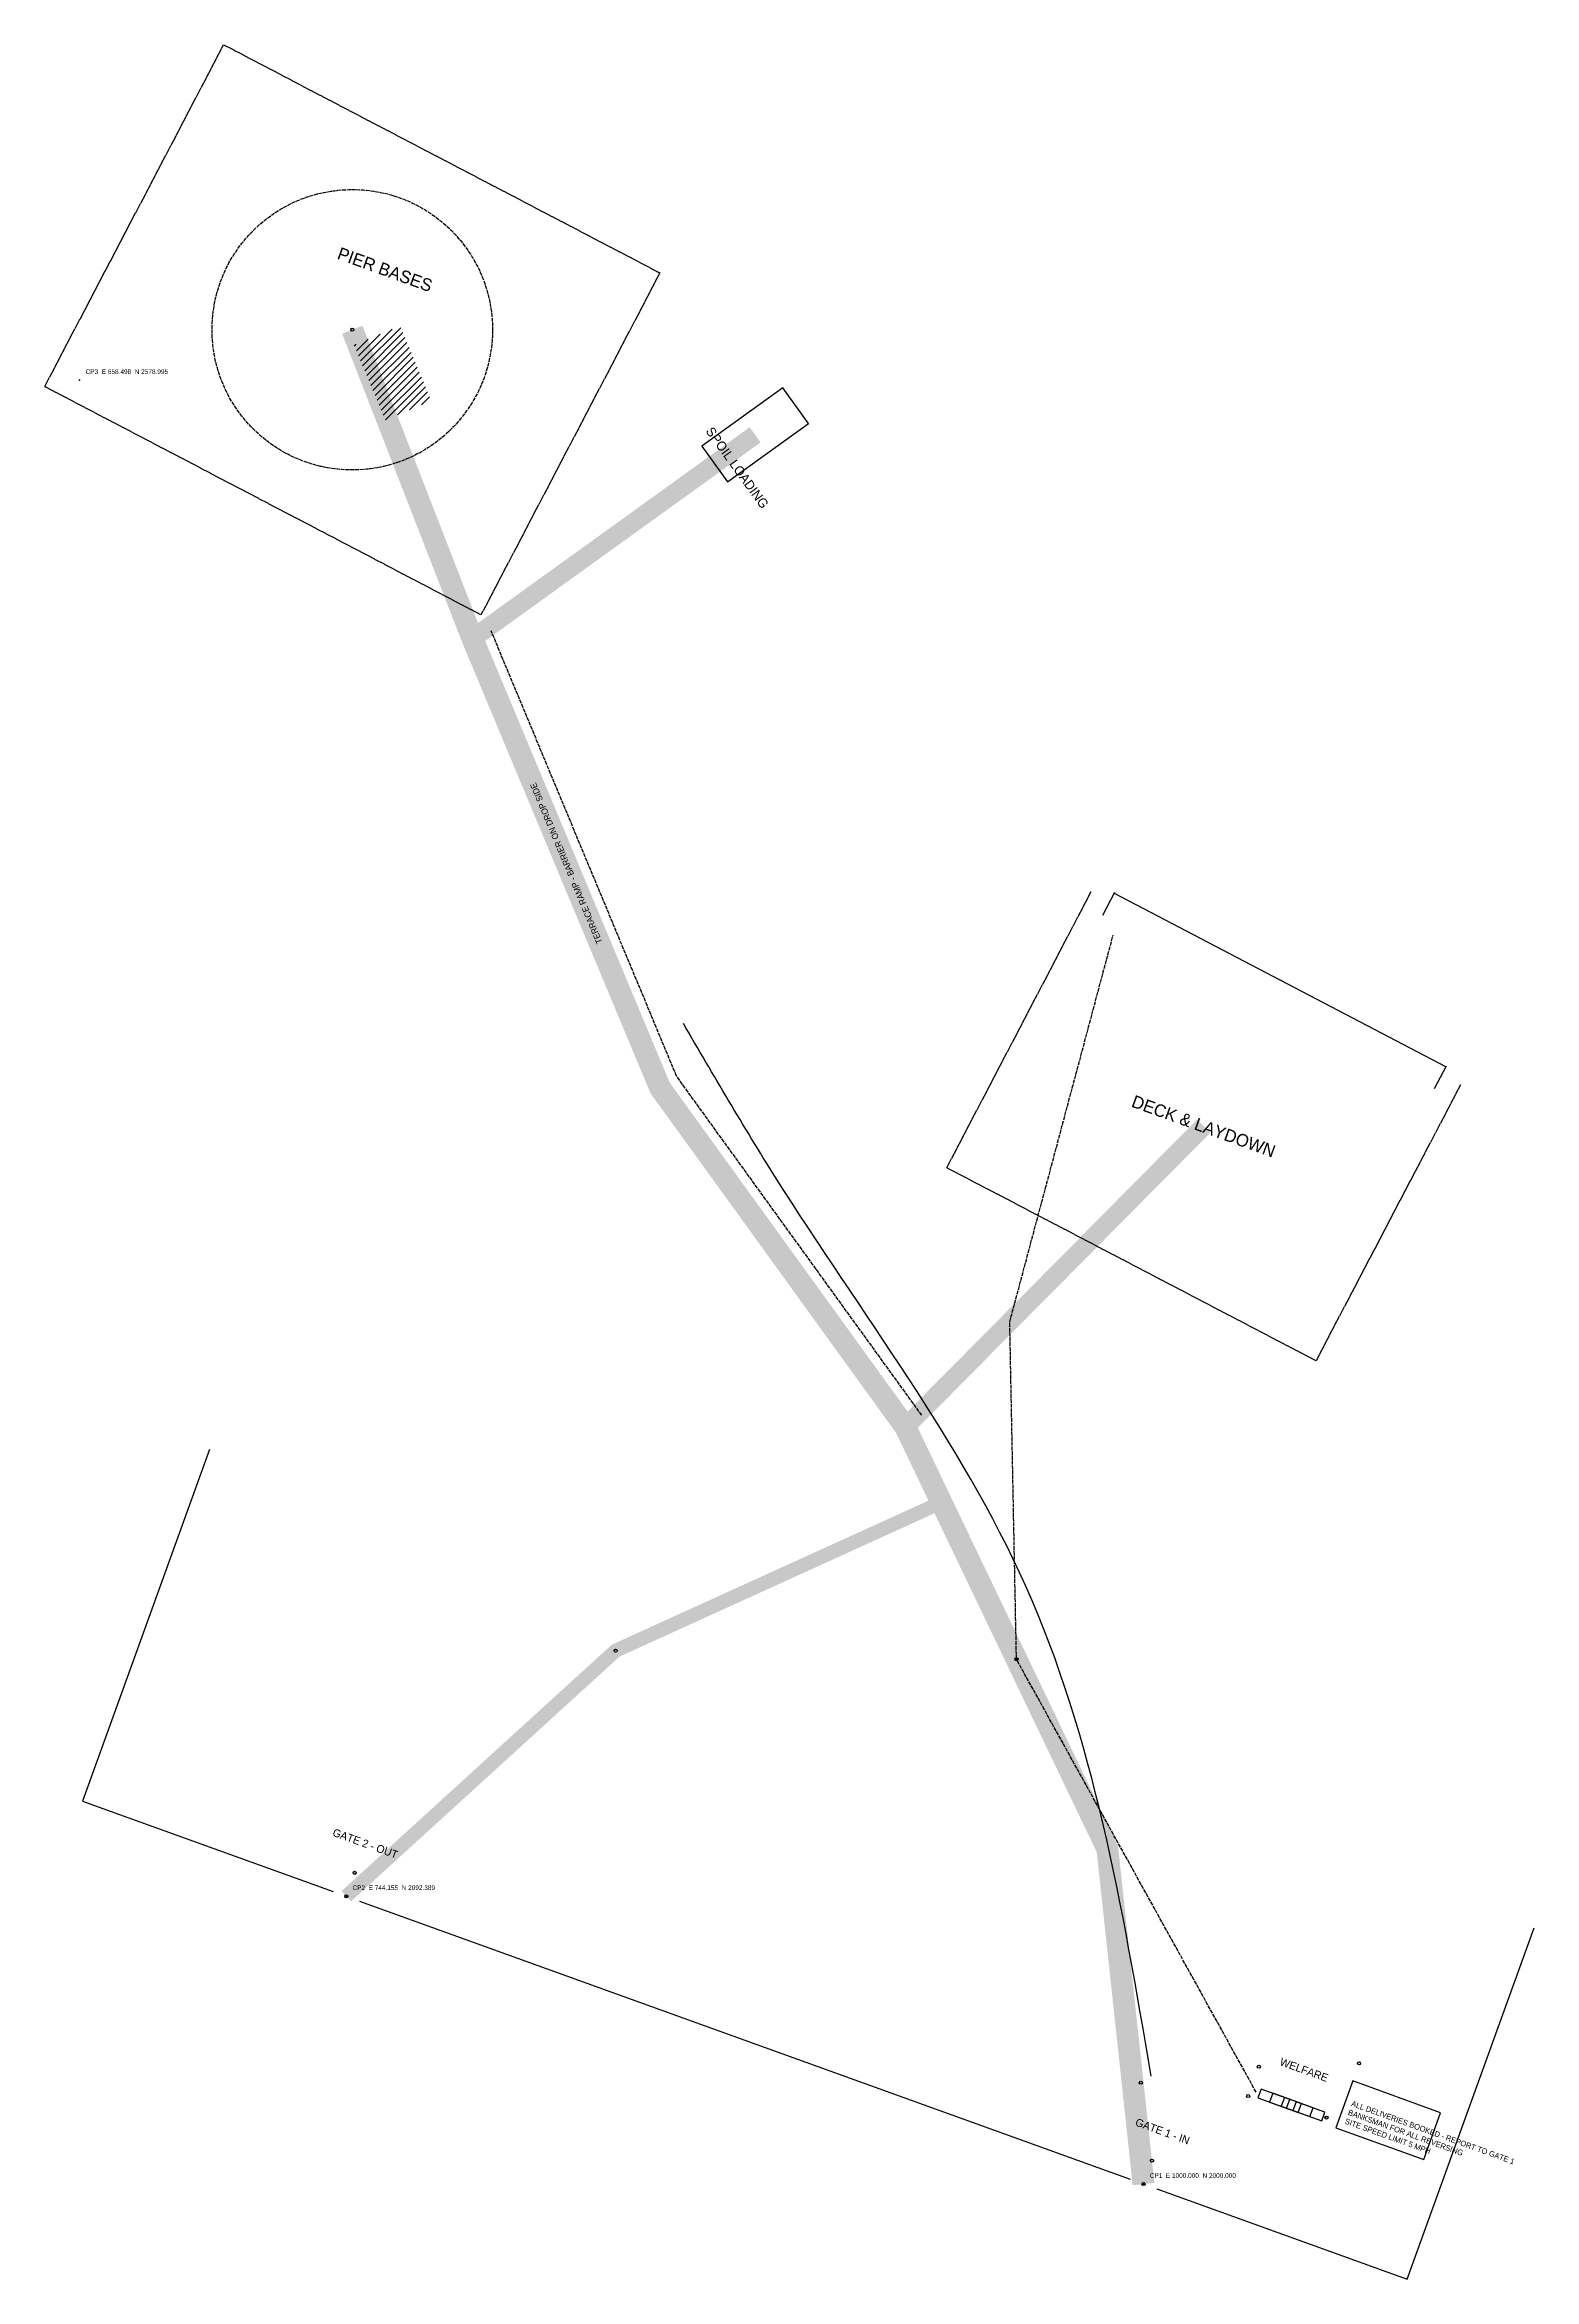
# Model space of a CAD drawing. Header units: metres. Extents: x 647 to 1125, y 1969 to 2687.
import ezdxf
from ezdxf.enums import TextEntityAlignment as Align

# ---------------------------------------------------------------- set-up
doc = ezdxf.new("R2010")
doc.units = ezdxf.units.M
doc.linetypes.add('DASHED', pattern=[1.524, 1.27, -0.254])
doc.linetypes.add('FENCE', pattern=[3.5, 3.4, -0.1])
for name, color, linetype in [('C-BARRIER-RW', 1, 'DASHED'), ('C-CRANE-RADIUS', 1, 'DASHED'), ('C-DIMS', 2, 'CONTINUOUS'), ('C-DRAINAGE', 4, 'Continuous'), ('C-EXCLUSION', 1, 'CONTINUOUS'), ('C-HAUL-ONEWAY', 30, 'CONTINUOUS'), ('C-HAUL-ROAD', 30, 'CONTINUOUS'), ('C-HERAS', 8, 'FENCE'), ('C-HOARDING', 5, 'CONTINUOUS'), ('C-LOADING', 40, 'CONTINUOUS'), ('C-PARKING', 160, 'CONTINUOUS'), ('C-PEDESTRIAN', 3, 'DASHED'), ('C-SYMBOLS', 7, 'CONTINUOUS'), ('C-TEXT', 7, 'CONTINUOUS'), ('C-WELFARE', 140, 'CONTINUOUS'), ('SURVEY-CONTROL', 6, 'Continuous')]:
    doc.layers.add(name, color=color, linetype=linetype)
doc.styles.add('OpenSansCondensed-Light', font='OpenSansCondensed-Light.ttf')
doc.dimstyles.new('EZDXF', dxfattribs={"dimtxt": 0.25, "dimasz": 0.175, "dimexe": 0.375, "dimexo": 0.125, "dimgap": 0.1, "dimtad": 1, "dimlfac": 100, "dimzin": 12, "dimdsep": 46, "dimtxsty": 'OpenSansCondensed-Light', "dimblk": 'ARCHTICK', "dimcen": 2.5, "dimazin": 3, "dimtfac": 0.5, "dimtmove": 2, "dimatfit": 3})

# ---------------------------------------------------------------- blocks, each defined once
blk = doc.blocks.new('GATE')
blk.add_circle((0, 0), 0.5)
blk.add_text('GA', height=0.4).set_placement((0, 0), align=Align.MIDDLE_CENTER)
blk = doc.blocks.new('MARSHAL')
blk.add_circle((0, 0), 0.5)
blk.add_text('MA', height=0.4).set_placement((0, 0), align=Align.MIDDLE_CENTER)
blk = doc.blocks.new('SPEED_5')
blk.add_circle((0, 0), 0.5)
blk.add_text('SP', height=0.4).set_placement((0, 0), align=Align.MIDDLE_CENTER)
blk = doc.blocks.new('WHEEL_WASH')
blk.add_circle((0, 0), 0.5)
blk.add_text('WH', height=0.4).set_placement((0, 0), align=Align.MIDDLE_CENTER)
blk = doc.blocks.new('MOBILE_CRANE')
blk.add_circle((0, 0), 0.5)
blk.add_text('MO', height=0.4).set_placement((0, 0), align=Align.MIDDLE_CENTER)
blk = doc.blocks.new('FIRST_AID')
blk.add_circle((0, 0), 0.5)
blk.add_text('FI', height=0.4).set_placement((0, 0), align=Align.MIDDLE_CENTER)
blk = doc.blocks.new('FIRE_POINT')
blk.add_circle((0, 0), 0.5)
blk.add_text('FI', height=0.4).set_placement((0, 0), align=Align.MIDDLE_CENTER)
blk = doc.blocks.new('TOILETS')
blk.add_circle((0, 0), 0.5)
blk.add_text('TO', height=0.4).set_placement((0, 0), align=Align.MIDDLE_CENTER)
blk = doc.blocks.new('ASSEMBLY')
blk.add_circle((0, 0), 0.5)
blk.add_text('AS', height=0.4).set_placement((0, 0), align=Align.MIDDLE_CENTER)
blk = doc.blocks.new('PED_CROSSING')
blk.add_circle((0, 0), 0.5)
blk.add_text('PE', height=0.4).set_placement((0, 0), align=Align.MIDDLE_CENTER)
blk = doc.blocks.new('_ARCHTICK')
at = {"color": 0, "linetype": 'BYBLOCK', "const_width": 0.15}
blk.add_lwpolyline([(-0.5, -0.5), (0.5, 0.5)], dxfattribs=at)

msp = doc.modelspace()

# ---------------------------------------------------------------- hatches: boundary and pattern name
at = {"layer": 'C-EXCLUSION'}
h = msp.add_hatch(dxfattribs=at)
h.set_pattern_fill('ANSI31', scale=0.5)
h.paths.add_polyline_path([(771.434, 2572.42), (761.415, 2596.412), (746.65, 2590.246), (756.669, 2566.254)])

# ---------------------------------------------------------------- linework, layer by layer
at = {"layer": 'C-BARRIER-RW'}
msp.add_lwpolyline([(928.841, 2246.782), (850.145, 2355.614), (790.637, 2498.562)], dxfattribs=at)
at = {"layer": 'C-CRANE-RADIUS'}
msp.add_circle((746.086, 2595.195), 45, dxfattribs=at)
at = {"layer": 'C-DRAINAGE'}
msp.add_spline([(1002.438, 2034.667), (962.106, 2192.167), (881.791, 2323.322), (852.35, 2372.498)], degree=3, dxfattribs=at)
at = {"layer": 'C-HAUL-ONEWAY', "const_width": 4.5}
msp.add_lwpolyline([(988.412, 2107.497), (934.427, 2218.466), (830.595, 2171.212), (744.155, 2092.389)], dxfattribs=at)
at = {"layer": 'C-HAUL-ROAD'}
for points, const_width in [([(1000, 2000), (988.412, 2107.497), (923.574, 2242.974), (844.878, 2351.806), (784.639, 2496.057), (746.086, 2595.195)], 7), ([(784.639, 2496.057), (875.363, 2561.465)], 6), ([(923.574, 2242.974), (1019.292, 2339.544)], 6)]:
    msp.add_lwpolyline(points, dxfattribs=dict(at, const_width=const_width))
at = {"layer": 'C-HERAS'}
msp.add_lwpolyline([(704.795, 2686.693), (844.797, 2613.452), (787.38, 2503.696), (647.374, 2576.937)], close=True, dxfattribs=at)
msp.add_lwpolyline([(1101.74, 2352.873), (1055.37, 2264.218), (936.844, 2326.214), (983.215, 2414.868)], dxfattribs=at)
at = {"layer": 'C-HOARDING'}
for points in [[(700.262, 2235.823), (659.505, 2122.957), (739.923, 2093.917)], [(748.387, 2090.86), (995.768, 2001.529)], [(1004.232, 1998.471), (1084.65, 1969.432), (1125.408, 2082.299)]]:
    msp.add_lwpolyline(points, dxfattribs=at)
at = {"layer": 'C-LOADING'}
msp.add_lwpolyline([(866.478, 2546.429), (892.435, 2565.143), (884.248, 2576.5), (858.291, 2557.786)], close=True, dxfattribs=at)
at = {"layer": 'C-PARKING'}
msp.add_lwpolyline([(1061.7, 2018.048), (1089.916, 2007.859), (1095.351, 2022.909), (1067.134, 2033.097)], close=True, dxfattribs=at)
at = {"layer": 'C-PEDESTRIAN'}
msp.add_lwpolyline([(1036.159, 2029.471), (959.235, 2168.461), (957.075, 2276.773), (990.244, 2400.838)], dxfattribs=at)
at = {"layer": 'C-WELFARE'}
for points in [[(1045.902, 2024.357), (1046.921, 2027.179), (1037.703, 2030.508), (1036.684, 2027.686)], [(1049.664, 2023), (1050.682, 2025.82), (1041.465, 2029.149), (1040.447, 2026.328)], [(1053.426, 2021.641), (1054.445, 2024.462), (1045.228, 2027.791), (1044.209, 2024.969)], [(1057.188, 2020.282), (1058.207, 2023.104), (1048.99, 2026.432), (1047.971, 2023.61)]]:
    msp.add_lwpolyline(points, close=True, dxfattribs=at)
at = {"layer": 'SURVEY-CONTROL'}
for p in [(658.498, 2578.995), (744.155, 2092.389), (1000, 2000)]:
    msp.add_point(p, dxfattribs=at)

# ---------------------------------------------------------------- block references
at = {"layer": 'C-SYMBOLS'}
for name, p, rotation in [('MOBILE_CRANE', (746.086, 2595.195), -27.61584130555859), ('WHEEL_WASH', (830.595, 2171.212), -245.52969224375337), ('PED_CROSSING', (959.235, 2168.461), 205.57533207174674), ('MARSHAL', (746.873, 2099.913), -19.855318928915338), ('GATE', (744.155, 2092.389), -19.855318928915338), ('SPEED_5', (999.141, 2032.517), -19.855318928915338), ('MARSHAL', (1002.718, 2007.524), -19.855318928915338), ('GATE', (1000, 2000), -19.855318928915338)]:
    msp.add_blockref(name, p, dxfattribs=dict(at, rotation=rotation))
for name, p in [('FIRST_AID', (1036.995, 2037.674)), ('ASSEMBLY', (1069.172, 2038.741)), ('FIRE_POINT', (1033.599, 2028.269)), ('TOILETS', (1058.732, 2021.319))]:
    msp.add_blockref(name, p, dxfattribs=at)

# ---------------------------------------------------------------- texts
at = {"layer": 'C-TEXT'}
for s, height, rotation, p in [('PIER BASES', 4, -19.85531893, (756.584, 2614.529)), ('SPOIL LOADING', 3, -54.21006014, (869.637, 2550.919)), ('TERRACE RAMP - BARRIER ON DROP SIDE', 2, 112.66534165, (814.759, 2423.932)), ('DECK & LAYDOWN', 4, -19.85531893, (1019.292, 2339.544)), ('GATE 2 - OUT', 2.5, -19.85531893, (750.268, 2109.319)), ('WELFARE', 2.5, -19.85531893, (1051.521, 2036.682)), ('GATE 1 - IN', 2.5, -19.85531893, (1006.113, 2016.931))]:
    msp.add_text(s, height=height, rotation=rotation, dxfattribs=at).set_placement(p, align=Align.MIDDLE_CENTER)
at = {"layer": 'C-TEXT', "insert": (1067.093, 2026.806), "char_height": 1.8, "attachment_point": 1, "rotation": 340.14468107}
msp.add_mtext('ALL DELIVERIES BOOKED - REPORT TO GATE 1\\PBANKSMAN FOR ALL REVERSING\\PSITE SPEED LIMIT 5 MPH', dxfattribs=at)
at = {"layer": 'SURVEY-CONTROL'}
for s, p in [('CP3  E 658.498  N 2578.995', (660.498, 2580.995)), ('CP2  E 744.155  N 2092.389', (746.155, 2094.389)), ('CP1  E 1000.000  N 2000.000', (1002, 2002))]:
    msp.add_text(s, height=1.5, dxfattribs=at).set_placement(p)

# ---------------------------------------------------------------- dimensions: what is measured, and where the dimension line sits
at = {"layer": 'C-DIMS'}
msp.add_linear_dim(base=(990.58783, 2414.30486), p1=(986.88, 2407.216), p2=(1093.365, 2351.519), angle=332.38817461, dimstyle='EZDXF', dxfattribs=at).render()

doc.saveas('drawing.dxf')
